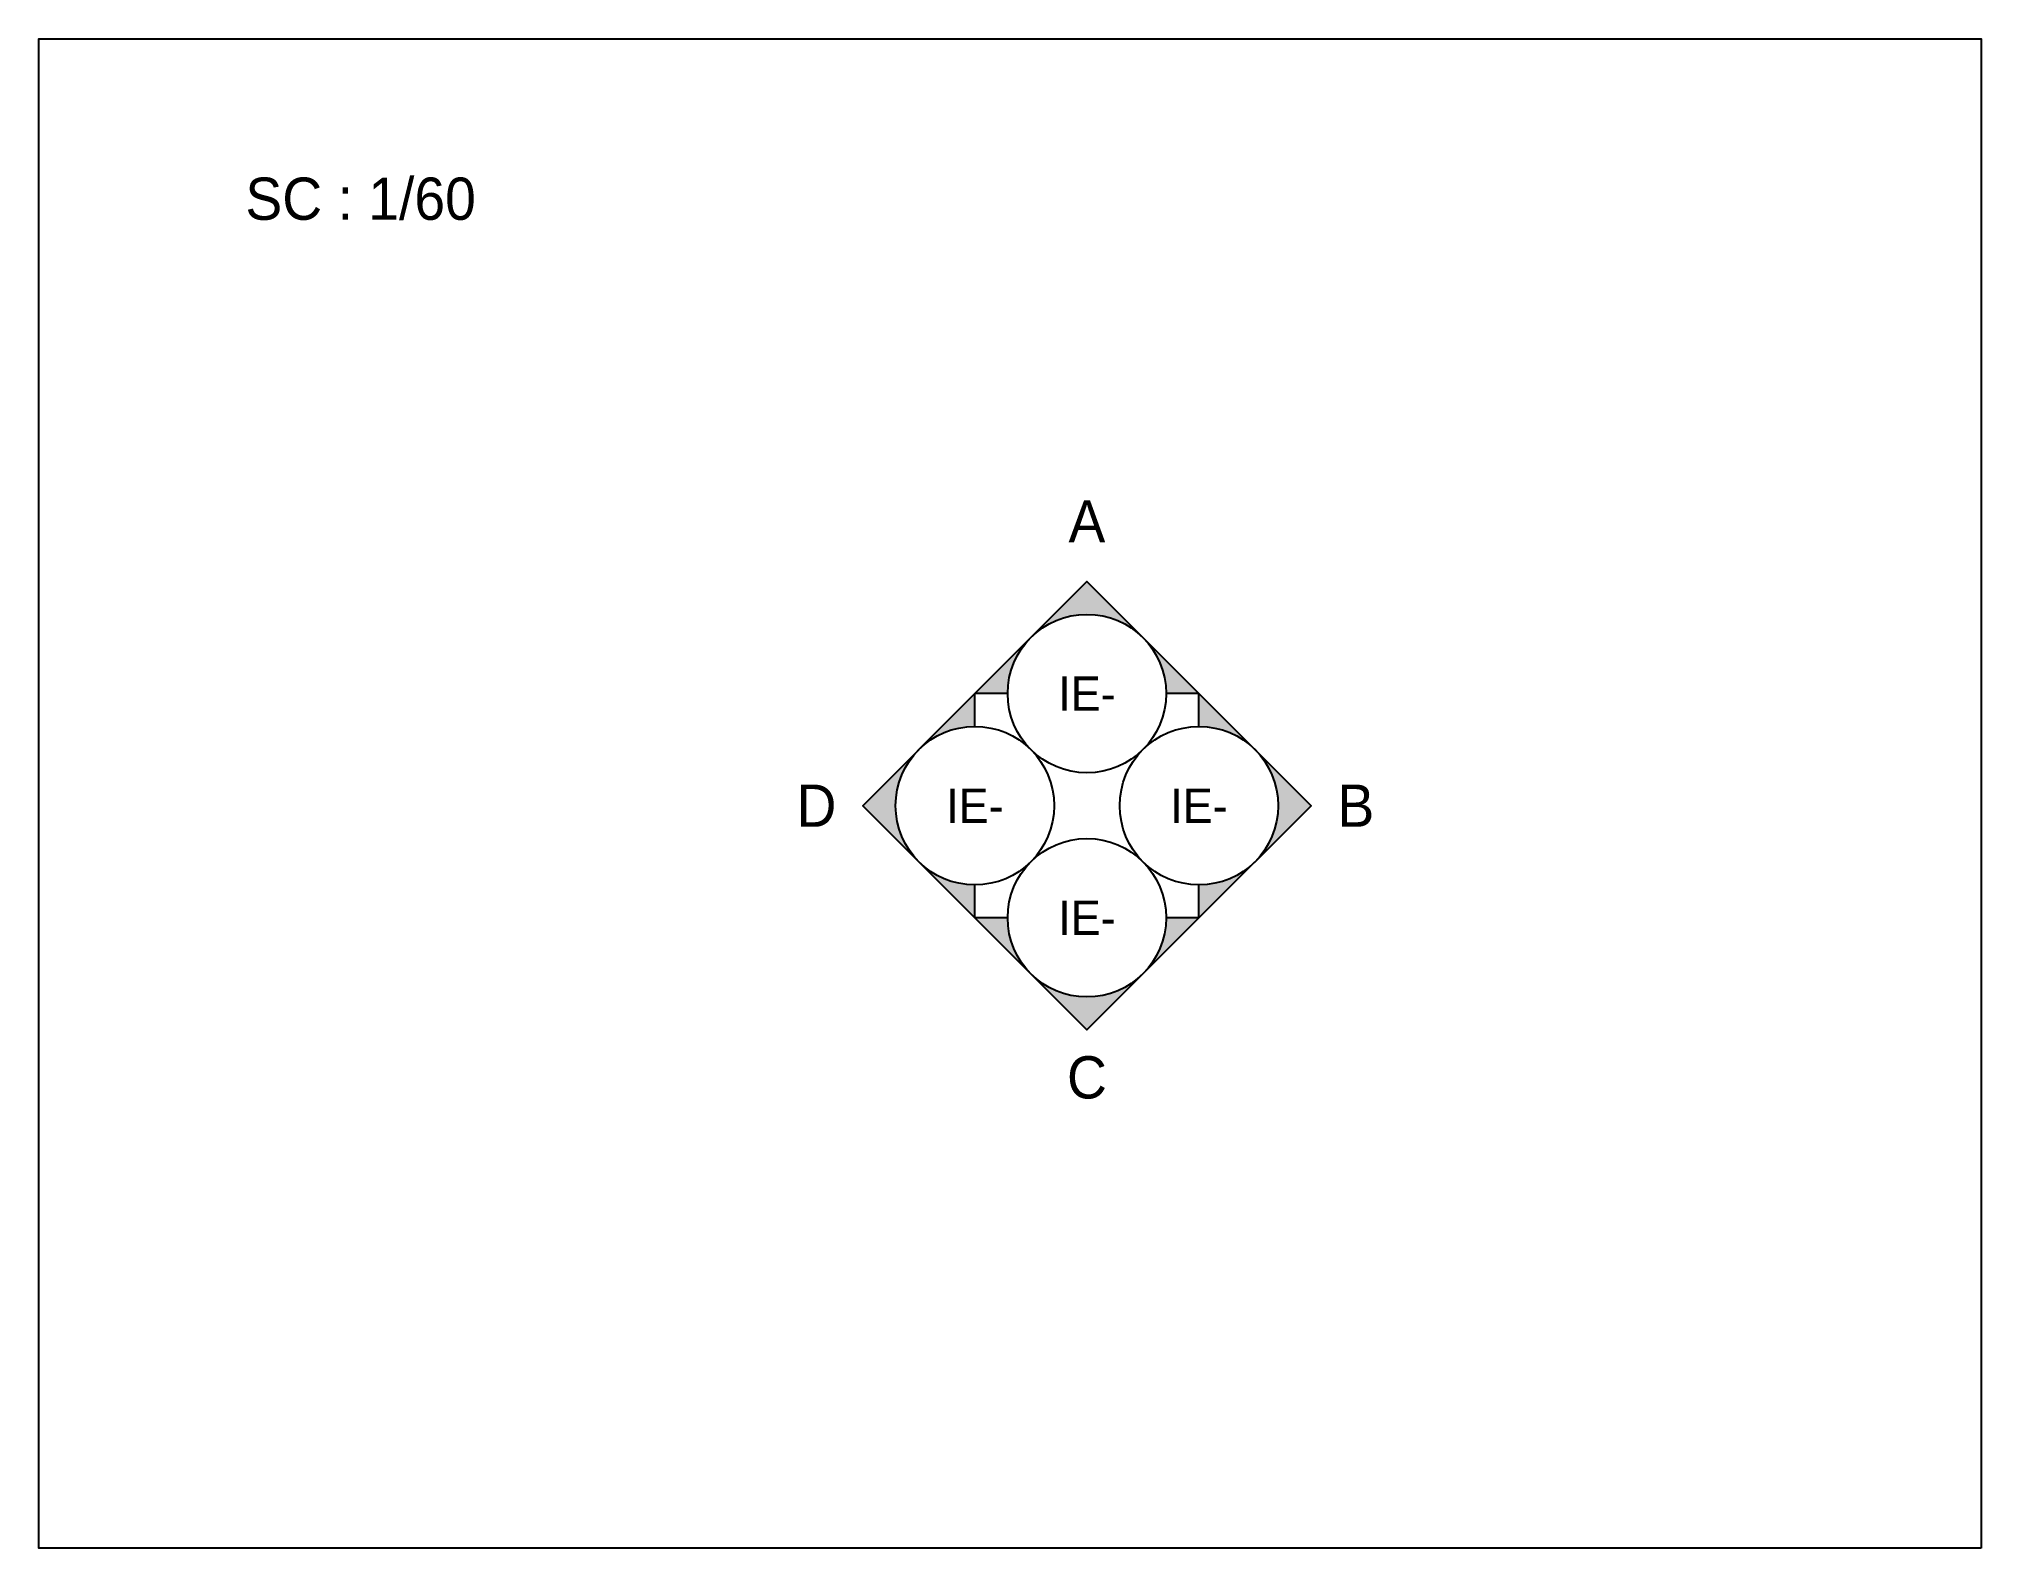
# Model space of a CAD drawing. Header units: millimetres. Extents: x -223175 to 287756, y -120611 to 352956.
# Drawn here: x -210002 to -205590, y -89409 to -85981 of the extents above; entities that cross this region are included whole.
import ezdxf
from ezdxf.enums import TextEntityAlignment as Align

# ---------------------------------------------------------------- set-up
doc = ezdxf.new("R2010")
doc.units = ezdxf.units.MM
doc.header["$LTSCALE"] = 50
doc.layers.add('Y_RM', color=4, linetype='Continuous')
doc.layers.add('Y_SYM', color=4, linetype='Continuous')
doc.styles.add('HY울릉도L', font='HY울릉도l.ttf')

msp = doc.modelspace()

# ---------------------------------------------------------------- texts
at = {"layer": 'Y_RM', "style": 'HY울릉도L'}
for s, p in [('SC : 1/60', (-209271.1468, -86420.5014)), ('A', (-207621.1108, -87153.2943))]:
    msp.add_text(s, height=96, dxfattribs=at).set_placement(p, align=Align.BOTTOM_CENTER)
for p in [(-207621.1108, -87467.8528), (-207875.6692, -87722.4112), (-207366.5524, -87722.4112), (-207621.1108, -87976.8638)]:
    msp.add_text('IE-', height=78, dxfattribs=at).set_placement(p, align=Align.MIDDLE_CENTER)
msp.add_text('D', height=96, dxfattribs=at).set_placement((-208190.2277, -87722.4112), align=Align.MIDDLE_RIGHT)
msp.add_text('B', height=96, dxfattribs=at).set_placement((-207051.9939, -87722.4112), align=Align.MIDDLE_LEFT)
msp.add_text('C', height=96, dxfattribs=at).set_placement((-207621.1108, -88291.5281), align=Align.TOP_CENTER)

# ---------------------------------------------------------------- hatches: boundary and pattern name
at = {"layer": 'Y_SYM'}
h = msp.add_hatch(color=256, dxfattribs=at)
h.paths.add_polyline_path([(-207621.1108, -87213.2943), (-207748.39, -87340.5735, -0.414213562), (-207493.8316, -87340.5735)])
h.paths.add_polyline_path([(-207493.8316, -87340.5735, -0.198912367), (-207441.1108, -87467.8528), (-207366.5524, -87467.8528)])
h.paths.add_polyline_path([(-207748.39, -87340.5735), (-207875.6692, -87467.8528), (-207801.1108, -87467.8528, -0.198912367)])
h = msp.add_hatch(color=256, dxfattribs=at)
h.paths.add_polyline_path([(-208130.2277, -87722.4112), (-208002.9485, -87595.132, 0.414213562), (-208002.9485, -87849.6904)])
h.paths.add_polyline_path([(-208002.9485, -87849.6904, 0.198912367), (-207875.6692, -87902.4112), (-207875.6692, -87976.9696)])
h.paths.add_polyline_path([(-208002.9485, -87595.132), (-207875.6692, -87467.8528), (-207875.6692, -87542.4112, 0.198912367)])
h = msp.add_hatch(color=256, dxfattribs=at)
h.paths.add_polyline_path([(-207111.9939, -87722.4112), (-207239.2731, -87595.132, -0.414213562), (-207239.2731, -87849.6904)])
h.paths.add_polyline_path([(-207239.2731, -87849.6904, -0.198912367), (-207366.5524, -87902.4112), (-207366.5524, -87976.9696)])
h.paths.add_polyline_path([(-207239.2731, -87595.132), (-207366.5524, -87467.8528), (-207366.5524, -87542.4112, -0.198912367)])
h = msp.add_hatch(color=256, dxfattribs=at)
h.paths.add_polyline_path([(-207621.1108, -88231.5281), (-207748.39, -88104.2489, 0.414213562), (-207493.8316, -88104.2489)])
h.paths.add_polyline_path([(-207493.8316, -88104.2489, 0.198912367), (-207441.1108, -87976.9696), (-207366.5524, -87976.9696)])
h.paths.add_polyline_path([(-207748.39, -88104.2489), (-207875.6692, -87976.9696), (-207801.1108, -87976.9696, 0.198912367)])

# ---------------------------------------------------------------- linework, layer by layer
msp.add_lwpolyline([(-205589.6209, -89408.8809), (-210002.1456, -89408.8809), (-210002.1456, -85980.6452), (-205589.6209, -85980.6452)], close=True)
for points in [[(-207801.1108, -87467.8528), (-207875.6692, -87467.8528), (-207621.1108, -87213.2943), (-207366.5524, -87467.8528), (-207441.1108, -87467.8528)], [(-207875.6692, -87542.4112), (-207875.6692, -87467.8528), (-208130.2277, -87722.4112), (-207875.6692, -87976.9696), (-207875.6692, -87902.4112)], [(-207366.5524, -87542.4112), (-207366.5524, -87467.8528), (-207111.9939, -87722.4112), (-207366.5524, -87976.9696), (-207366.5524, -87902.4112)], [(-207801.1108, -87976.9696), (-207875.6692, -87976.9696), (-207621.1108, -88231.5281), (-207366.5524, -87976.9696), (-207441.1108, -87976.9696)]]:
    msp.add_lwpolyline(points, dxfattribs=at)
for centre in [(-207621.1108, -87467.8528), (-207875.6692, -87722.4112), (-207366.5524, -87722.4112), (-207621.1108, -87976.9696)]:
    msp.add_circle(centre, 180, dxfattribs=at)

msp.set_redraw_order([(e.dxf.handle, doc.entitydb.next_handle()) for e in msp.query("TEXT MTEXT ATTDEF DIMENSION ARC_DIMENSION")])  # texts and dimensions are drawn at this point

doc.saveas('drawing.dxf')
